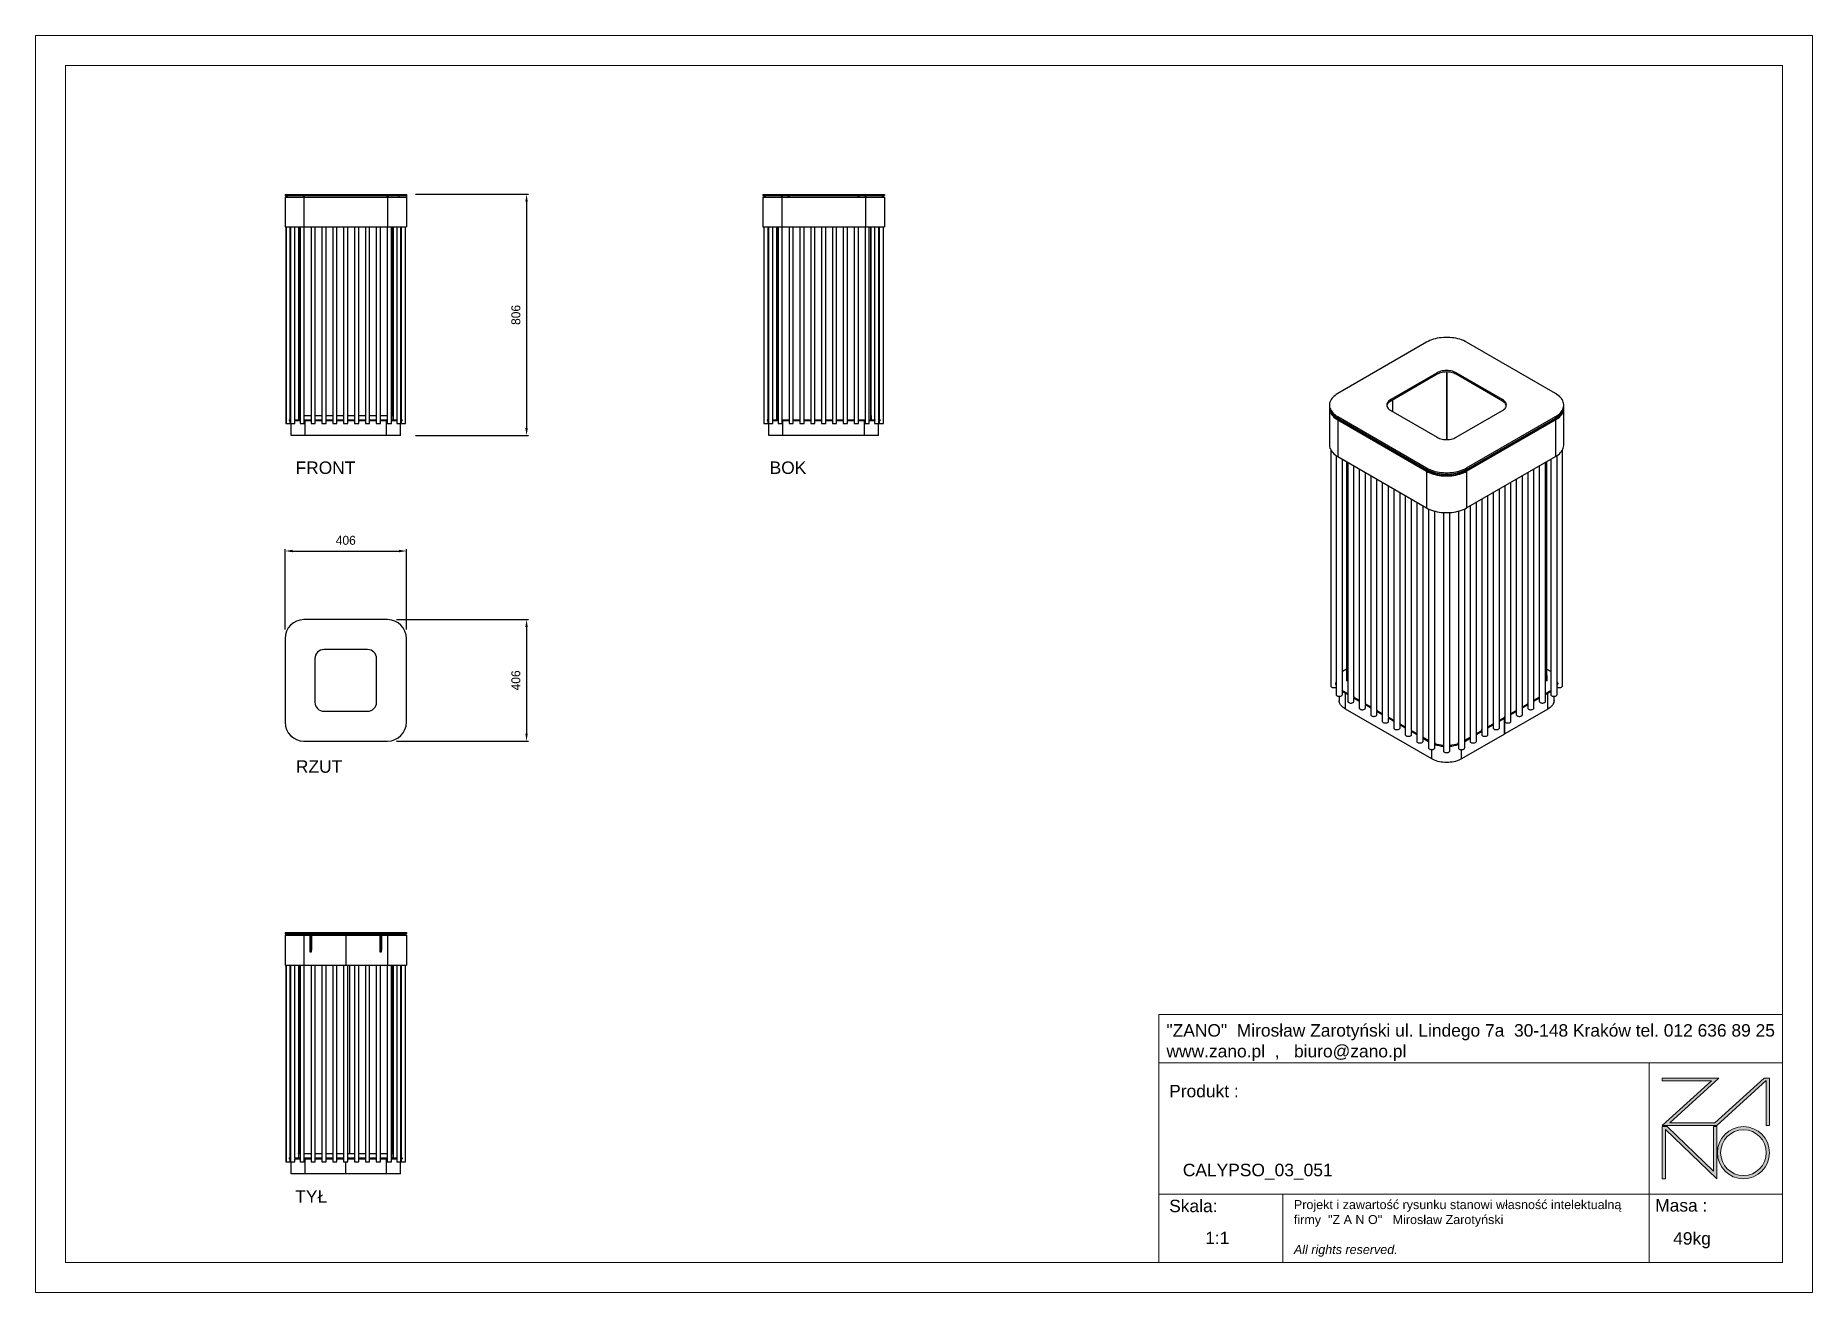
# Model space of a CAD drawing. Header units: millimetres. Extents: x 1848 to 7788, y -1722 to 2478.
import ezdxf

# ---------------------------------------------------------------- set-up
doc = ezdxf.new("R2010")
doc.units = ezdxf.units.MM
doc.header["$PDSIZE"] = -1
doc.layers.add('tabelka', color=155, linetype='Continuous')
doc.layers.add('WYMIAR', color=96, linetype='Continuous')
doc.dimstyles.new('1-1', dxfattribs={"dimtxt": 30, "dimasz": 25, "dimexe": 6.25, "dimexo": 30, "dimgap": 20.625, "dimtad": 1, "dimdec": 1, "dimtxsty": 'Standard', "dimcen": 0, "dimclrd": 2, "dimclre": 2, "dimclrt": 2, "dimadec": 0, "dimazin": 0, "dimtfac": 1, "dimtdec": 1, "dimtmove": 0, "dimatfit": 3, "dimfxl": 0, "dimarcsym": 0})

msp = doc.modelspace()

# ---------------------------------------------------------------- texts
at = {"layer": 'WYMIAR', "char_height": 41.5951, "width": 196.5247, "attachment_point": 1}
for s, insert in [('{\\f@Arial Unicode MS|b0|i0|c238|p34;FRONT}', (2717.34, 1054.84)), ('{\\f@Arial Unicode MS|b0|i0|c238|p34;BOK}', (4302.2, 1054.84)), ('{\\f@Arial Unicode MS|b0|i0|c238|p34;RZUT}', (2718.63, 56.23)), ('{\\f@Arial Unicode MS|b0|i0|c238|p34;TYŁ}', (2716.49, -1380.57))]:
    msp.add_mtext(s, dxfattribs=dict(at, insert=insert))

# ---------------------------------------------------------------- blocks, each defined once
blk = doc.blocks.new('zano')
at = {"layer": 'Defpoints', "lineweight": 5}
for points in [[(6270.2, 3716.2), (6270.2, 3707.4), (6434.8, 3707.4), (6270.2, 3558.4), (6452.4, 3558.4), (6617.9, 3708.2), (6617.9, 3558.4), (6628.6, 3558.4), (6628.6, 3716.2), (6610.7, 3716.2), (6446.1, 3567.2), (6295.4, 3567.2), (6459.9, 3716.2), (6270.2, 3716.2), (6270.2, 3707.4)], [(6270.2, 3554.4), (6286.2, 3554.4), (6441.7, 3405.6), (6441.7, 3554.4), (6452.4, 3554.4), (6452.4, 3380.5), (6281, 3544.6), (6281, 3380.5), (6270.2, 3380.5)]]:
    blk.add_hatch(color=251, dxfattribs=at).paths.add_polyline_path(points)
h = blk.add_hatch(color=251, dxfattribs=at)
h.paths.add_polyline_path([(6454.7, 3467.4, 1), (6628.6, 3467.4, 1)])
h.paths.add_polyline_path([(6617.9, 3467.4, -1), (6465.4, 3467.4, -1)], flags=16)
at = {"layer": 'Defpoints', "color": 251, "lineweight": 5}
blk.add_lwpolyline([(6434.8, 3707.4), (6270.2, 3558.4), (6452.4, 3558.4), (6617.9, 3708.2), (6617.9, 3558.4), (6628.6, 3558.4), (6628.6, 3716.2), (6610.7, 3716.2), (6446.1, 3567.2), (6295.4, 3567.2), (6459.9, 3716.2), (6270.2, 3716.2), (6270.2, 3707.4), (6432.1, 3707.4)], dxfattribs=at)
for points in [[(6270.2, 3716.2), (6270.2, 3707.4), (6434.8, 3707.4), (6270.2, 3558.4), (6452.4, 3558.4), (6617.9, 3708.2), (6617.9, 3558.4), (6628.6, 3558.4), (6628.6, 3716.2), (6610.7, 3716.2), (6446.1, 3567.2), (6295.4, 3567.2), (6459.9, 3716.2), (6270.2, 3716.2), (6270.2, 3707.4)], [(6270.2, 3554.4), (6286.2, 3554.4), (6441.7, 3405.6), (6441.7, 3554.4), (6452.4, 3554.4), (6452.4, 3380.5), (6281, 3544.6), (6281, 3380.5), (6270.2, 3380.5)]]:
    blk.add_lwpolyline(points, close=True, dxfattribs=at)
for radius in [87, 76.3]:
    blk.add_circle((6541.7, 3467.4), radius, dxfattribs=at)
blk = doc.blocks.new('TABELA')
at = {"layer": 'tabelka', "lineweight": 5}
for p, q in [((4587.4, 3929.4), (6672.4, 3929.4)), ((4587.4, 3767.6), (4587.4, 3929.4)), ((4587.4, 3929.4), (6672.4, 3929.4)), ((6226.5, 3767.6), (6226.5, 3329)), ((4587.4, 3329), (6672.4, 3329)), ((5001.6, 3329), (5001.6, 3100.4)), ((6226.5, 3329), (6226.5, 3100.4))]:
    blk.add_line(p, q, dxfattribs=at)
blk.add_lwpolyline([(4587.4, 3767.6), (6672.4, 3767.6), (6672.4, 3100.4), (4587.4, 3100.4)], close=True, dxfattribs=at)
blk.add_blockref('zano', (0, 0))
at = {"layer": 'tabelka', "lineweight": 5, "char_height": 41.595, "attachment_point": 1}
for s, insert, width in [('{\\fArial|b0|i0|c238|p34;"ZANO"  Mirosław Zarotyński ul. Lindego 7a  30-148 Kraków tel. 012 636 89 25\\Pwww.zano.pl  ,   biuro@zano.pl}', (4613, 3896.9), 2040.38), ('{\\fArial|b0|i0|c238|p34;Produkt : }', (4622, 3694.1), 265.273), ('{\\fArial|b0|i0|c238|p34;CALYPSO_03_051}', (4667.6, 3430.4), 42.482), ('{\\fArial|b0|i0|c238|p34;Skala: }', (4622, 3310.3), 191.675), ('{\\fArial|b0|i0|c238|p34;Masa :}', (6246.7, 3312.2), 200.457), ('{\\fArial|b0|i0|c238|p34;1:1}', (4742.5, 3203.5), 42.482), ('{\\fArial|b0|i0|c238|p34;49kg}', (6306.7, 3201.8), 42.482)]:
    blk.add_mtext(s, dxfattribs=dict(at, insert=insert, width=width))
at = {"layer": 'tabelka', "color": 1, "lineweight": 5, "insert": (5038.9, 3308.9), "char_height": 30, "width": 1186.12, "attachment_point": 1}
blk.add_mtext('{\\fArial|b0|i0|c0|p34;Projekt i zawartość rysunku stanowi własność intelektualną firmy \\fArial|b0|i0|c238|p34; "Z A N O"   Mirosław Zarotyński\\fArial|b0|i1|c238|p34;\\P\\PAll rights reserved.}', dxfattribs=at)
blk = doc.blocks.new('izometria')
for p, q in [((6623.3, 550.3), (6425.3, 436)), ((6910.4, 436), (6712.4, 550.3)), ((6646.6, 482.1), (6543.4, 422.5)), ((6646.6, 478.8), (6543.4, 419.2)), ((6646.6, 482.1), (6646.6, 478.8)), ((6667.3, 483.9), (6667.3, 333.3)), ((6668.3, 483.9), (6668.3, 333.3)), ((6792.3, 422.5), (6689, 482.1)), ((6689, 482.1), (6689, 478.8)), ((6792.3, 419.2), (6689, 478.8)), ((6406.8, 410.3), (6406.8, 407)), ((6406.8, 402.9), (6406.8, 321.3)), ((6543.4, 422.5), (6543.4, 419.2)), ((6543.4, 398), (6646.6, 338.4)), ((6547.3, 421.5), (6547.3, 395.8)), ((6547.6, 421.7), (6547.6, 395.6)), ((6689, 338.4), (6792.3, 398)), ((6792.3, 422.5), (6792.3, 419.2)), ((6928.8, 407), (6928.8, 410.3)), ((6928.8, 321.3), (6928.8, 402.9)), ((6425.3, 384.5), (6623.3, 270.2)), ((6425.3, 384.5), (6425.3, 381.3)), ((6425.3, 381.3), (6623.3, 267)), ((6427.4, 378.4), (6425.3, 377.2)), ((6425.3, 377.2), (6623.3, 262.9)), ((6425.3, 377.2), (6425.3, 295.5)), ((6426.7, 380.5), (6426.7, 378.8)), ((6427.4, 378.4), (6625.4, 264.1)), ((6431.7, 376), (6431.7, 377.6)), ((6445.1, 368.2), (6445.1, 369.8)), ((6449.4, 367.4), (6448, 366.6)), ((6449.7, 367.2), (6448.3, 366.4)), ((6710.3, 264.1), (6908.2, 378.4)), ((6712.4, 270.2), (6910.4, 384.5)), ((6712.4, 267), (6910.4, 381.3)), ((6712.4, 262.9), (6910.4, 377.2)), ((6887.3, 366.4), (6885.9, 367.2)), ((6887.7, 366.6), (6886.3, 367.4)), ((6904, 377.6), (6904, 376)), ((6910.4, 377.2), (6908.2, 378.4)), ((6909, 378.8), (6909, 380.5)), ((6910.4, 384.5), (6910.4, 381.3)), ((6910.4, 377.2), (6910.4, 295.5)), ((6409.8, 310.2), (6409.8, -215.2)), ((6421.7, 297.8), (6421.7, -234.5)), ((6425.3, 295.5), (6623.3, 181.2)), ((6435.7, -224.9), (6435.7, 289.6)), ((6444.9, 284.2), (6444.9, -204.6)), ((6445.2, 284), (6445.2, -205.1)), ((6447.4, 282.8), (6447.4, -249.5)), ((6547.3, 310.9), (6547.3, 309.2)), ((6547.6, 310.7), (6547.6, 309)), ((6712.4, 181.2), (6910.4, 295.5)), ((6888.3, -249.5), (6888.3, 282.8)), ((6890.4, 284), (6890.4, -205.1)), ((6890.8, -204.6), (6890.8, 284.2)), ((6900, 289.6), (6900, -224.9)), ((6914, -234.5), (6914, 297.8)), ((6925.8, -215.2), (6925.8, 310.2)), ((6461.4, -240), (6461.4, 274.7)), ((6473, 268), (6473, -264.4)), ((6487, -254.8), (6487, 259.9)), ((6498.7, 253.2), (6498.7, -279.2)), ((6512.7, -269.7), (6512.7, 245.1)), ((6524.4, 238.3), (6524.4, -294)), ((6623.3, 270.2), (6623.3, 267)), ((6623.3, 262.9), (6625.4, 264.1)), ((6623.3, 262.9), (6623.3, 181.2)), ((6624.7, 266.2), (6624.7, 264.5)), ((6629.7, 261.9), (6629.7, 263.8)), ((6667.3, 256.3), (6667.3, 254)), ((6668.3, 256.3), (6668.3, 254)), ((6706, 263.8), (6706, 261.9)), ((6710.3, 264.1), (6712.4, 262.9)), ((6711, 264.5), (6711, 266.2)), ((6712.4, 270.2), (6712.4, 267)), ((6712.4, 262.9), (6712.4, 181.2)), ((6811.3, -294), (6811.3, 238.3)), ((6823, 245.1), (6823, -269.7)), ((6837, -279.2), (6837, 253.2)), ((6848.6, 259.9), (6848.6, -254.8)), ((6862.6, -264.4), (6862.6, 268)), ((6874.3, 274.7), (6874.3, -240)), ((6538.4, -284.5), (6538.4, 230.3)), ((6550, 223.5), (6550, -308.8)), ((6564, -299.3), (6564, 215.4)), ((6575.7, 208.7), (6575.7, -323.6)), ((6589.7, -314.1), (6589.7, 200.6)), ((6746, 200.6), (6746, -314.1)), ((6760, -323.6), (6760, 208.7)), ((6771.6, 215.4), (6771.6, -299.3)), ((6785.6, -308.8), (6785.6, 223.5)), ((6797.3, 230.3), (6797.3, -284.5)), ((6601.4, 193.9), (6601.4, -338.4)), ((6615.4, -328.9), (6615.4, 185.8)), ((6627.5, 179), (6627.5, -353.3)), ((6641.5, -353.3), (6641.5, 173.9)), ((6660.8, 170.8), (6660.8, -360.1)), ((6674.8, -360.1), (6674.8, 170.8)), ((6694.2, 173.9), (6694.2, -353.3)), ((6708.2, -353.3), (6708.2, 179)), ((6720.3, 185.8), (6720.3, -328.9)), ((6734.3, -338.4), (6734.3, 193.9)), ((6444.9, -178.2), (6435.7, -183.5)), ((6444.8, -192.3), (6444.9, -192.4)), ((6444.8, -192.3), (6444.8, -192.8)), ((6444.8, -192.8), (6444.9, -192.6)), ((6444.8, -192.8), (6444.8, -204.4)), ((6444.8, -192.8), (6444.9, -192.8)), ((6900, -183.5), (6890.8, -178.2)), ((6890.9, -192.3), (6890.8, -192.1)), ((6890.9, -192.3), (6890.8, -192.4)), ((6890.8, -192.8), (6890.9, -192.8)), ((6890.9, -192.3), (6890.9, -192.8)), ((6890.9, -192.8), (6890.9, -204.4)), ((6421.7, -207.7), (6420.3, -208.3)), ((6420.3, -208.3), (6420.3, -210.7)), ((6435.3, -225.5), (6447.4, -232.4)), ((6435.3, -225.5), (6435.3, -227.9)), ((6435.3, -227.9), (6447.4, -234.9)), ((6435.7, -234.5), (6435.7, -228.1)), ((6442.3, -267.1), (6442.3, -231.9)), ((6888.3, -232.4), (6900.3, -225.5)), ((6888.3, -234.9), (6900.3, -227.9)), ((6893.4, -267.1), (6893.4, -231.9)), ((6900, -228.1), (6900, -234.5)), ((6900.3, -225.5), (6900.3, -227.9)), ((6915.4, -208.3), (6914, -207.7)), ((6915.4, -208.3), (6915.4, -210.7)), ((6428.5, -238.5), (6428.5, -247.9)), ((6634.6, -378.1), (6442.3, -267.1)), ((6461.1, -240.4), (6473, -247.3)), ((6461.1, -240.4), (6461.1, -242.8)), ((6461.1, -242.8), (6473, -249.7)), ((6461.4, -249.5), (6461.4, -243)), ((6486.8, -255.2), (6498.7, -262.1)), ((6486.8, -255.2), (6486.8, -257.7)), ((6486.8, -257.7), (6498.7, -264.5)), ((6487, -264.4), (6487, -257.8)), ((6512.5, -270), (6524.4, -276.9)), ((6512.5, -270), (6512.5, -272.5)), ((6512.5, -272.5), (6524.4, -279.3)), ((6512.7, -279.2), (6512.7, -272.6)), ((6893.4, -267.1), (6797.4, -322.5)), ((6811.3, -276.9), (6823.2, -270)), ((6811.3, -279.3), (6823.2, -272.5)), ((6823, -272.6), (6823, -279.2)), ((6823.2, -270), (6823.2, -272.5)), ((6837, -262.1), (6848.9, -255.2)), ((6837, -264.5), (6848.9, -257.7)), ((6848.6, -257.8), (6848.6, -264.4)), ((6848.9, -255.2), (6848.9, -257.7)), ((6862.6, -247.3), (6874.5, -240.4)), ((6862.6, -249.7), (6874.5, -242.8)), ((6874.3, -243), (6874.3, -249.5)), ((6874.5, -240.4), (6874.5, -242.8)), ((6907.2, -247.9), (6907.2, -238.5)), ((6538.1, -284.9), (6550, -291.7)), ((6538.1, -284.9), (6538.1, -287.3)), ((6538.1, -287.3), (6550, -294.2)), ((6538.4, -294), (6538.4, -287.4)), ((6563.8, -299.7), (6575.7, -306.5)), ((6563.8, -299.7), (6563.8, -302.1)), ((6563.8, -302.1), (6575.7, -309)), ((6564, -308.8), (6564, -302.2)), ((6589.5, -314.5), (6601.4, -321.3)), ((6589.5, -314.5), (6589.5, -316.9)), ((6734.3, -321.3), (6746.2, -314.5)), ((6746.2, -314.5), (6746.2, -316.9)), ((6760, -306.5), (6771.8, -299.7)), ((6760, -309), (6771.8, -302.1)), ((6771.6, -302.2), (6771.6, -308.8)), ((6771.8, -299.7), (6771.8, -302.1)), ((6785.6, -291.7), (6797.5, -284.9)), ((6785.6, -294.2), (6797.5, -287.3)), ((6797.1, -322.7), (6797.1, -287.6)), ((6797.3, -287.4), (6797.3, -294)), ((6797.4, -322.5), (6797.4, -294.7)), ((6797.5, -284.9), (6797.5, -287.3)), ((6589.5, -316.9), (6601.4, -323.8)), ((6589.7, -323.6), (6589.7, -317.1)), ((6615.2, -329.3), (6627.5, -336.4)), ((6615.2, -329.3), (6615.2, -331.8)), ((6615.2, -331.8), (6627.5, -338.9)), ((6615.4, -338.4), (6615.4, -331.9)), ((6641.5, -344), (6641.6, -344.3)), ((6641.6, -343.5), (6641.6, -345.9)), ((6694.1, -343.5), (6694.1, -345.9)), ((6694.1, -344.3), (6694.2, -344)), ((6797.1, -322.7), (6701.1, -378.1)), ((6708.2, -336.4), (6720.5, -329.3)), ((6708.2, -338.9), (6720.5, -331.8)), ((6720.3, -331.9), (6720.3, -338.4)), ((6720.5, -329.3), (6720.5, -331.8)), ((6734.3, -323.8), (6746.2, -316.9)), ((6746, -317.1), (6746, -323.6)), ((6797.1, -322.3), (6797.4, -322.5)), ((6634.6, -378.1), (6634.6, -357.3)), ((6701.1, -378.1), (6701.1, -357.3))]:
    blk.add_line(p, q)
at = {"flags": 128}
for points in [[(6712.4, 550.3), (6708.9, 552.1), (6705.2, 553.8), (6701.4, 555.3), (6697.3, 556.7), (6693, 557.9), (6688.6, 558.9), (6684.1, 559.7), (6679.5, 560.3), (6674.9, 560.7), (6670.2, 560.9), (6665.5, 560.9), (6660.8, 560.7), (6656.1, 560.3), (6651.5, 559.7), (6647, 558.9), (6642.6, 557.9), (6638.4, 556.7), (6634.3, 555.3), (6630.4, 553.8), (6626.7, 552.1), (6623.3, 550.3)], [(6689, 482.1), (6686.5, 483.4), (6683.8, 484.5), (6680.8, 485.5), (6677.7, 486.2), (6674.5, 486.7), (6671.2, 487.1), (6667.8, 487.2), (6664.5, 487.1), (6661.2, 486.7), (6657.9, 486.2), (6654.8, 485.5), (6651.9, 484.5), (6649.1, 483.4), (6646.6, 482.1)], [(6689, 478.8), (6686.5, 480.1), (6683.8, 481.3), (6680.8, 482.2), (6677.7, 482.9), (6674.5, 483.5), (6671.2, 483.8), (6667.8, 483.9), (6664.5, 483.8), (6661.2, 483.5), (6657.9, 482.9), (6654.8, 482.2), (6651.9, 481.3), (6649.1, 480.1), (6646.6, 478.8)], [(6425.3, 436), (6422.1, 434), (6419.2, 431.9), (6416.5, 429.6), (6414.1, 427.3), (6412.1, 424.8), (6410.4, 422.3), (6409, 419.7), (6407.9, 417), (6407.2, 414.3), (6406.9, 411.6), (6406.9, 408.9), (6407.2, 406.2), (6407.9, 403.5), (6409, 400.8), (6410.4, 398.2), (6412.1, 395.7), (6414.1, 393.3), (6416.5, 390.9), (6419.2, 388.7), (6422.1, 386.5), (6425.3, 384.5)], [(6910.4, 384.5), (6913.6, 386.5), (6916.5, 388.7), (6919.2, 390.9), (6921.5, 393.3), (6923.6, 395.7), (6925.3, 398.2), (6926.7, 400.8), (6927.7, 403.5), (6928.4, 406.2), (6928.8, 408.9), (6928.8, 411.6), (6928.4, 414.3), (6927.7, 417), (6926.7, 419.7), (6925.3, 422.3), (6923.6, 424.8), (6921.5, 427.3), (6919.2, 429.6), (6916.5, 431.9), (6913.6, 434), (6910.4, 436)], [(6406.8, 407), (6406.9, 405.6), (6407.2, 402.9), (6407.9, 400.2), (6409, 397.6), (6410.4, 395), (6412.1, 392.4), (6414.1, 390), (6416.5, 387.6), (6419.2, 385.4), (6422.1, 383.3), (6425.3, 381.3)], [(6406.9, 405), (6406.9, 404.3), (6406.9, 401.5), (6407.2, 398.8), (6407.9, 396.1), (6409, 393.5), (6410.4, 390.9), (6412.1, 388.4), (6414.1, 385.9), (6416.5, 383.6), (6419.2, 381.3), (6422.1, 379.2), (6425.3, 377.2)], [(6543.4, 422.5), (6541.1, 421.1), (6539.2, 419.5), (6537.6, 417.8), (6536.3, 416), (6535.3, 414.1), (6534.8, 412.2), (6534.6, 410.3), (6534.8, 408.3), (6535.3, 406.4), (6536.3, 404.5), (6537.6, 402.7), (6539.2, 401), (6541.1, 399.5), (6543.4, 398)], [(6543.4, 419.2), (6541.1, 417.8), (6539.2, 416.2), (6537.6, 414.5), (6536.3, 412.7), (6535.3, 410.8), (6534.8, 408.9), (6534.7, 408.6)], [(6792.3, 398), (6794.5, 399.5), (6796.5, 401), (6798.1, 402.7), (6799.4, 404.5), (6800.3, 406.4), (6800.9, 408.3), (6801.1, 410.3), (6800.9, 412.2), (6800.3, 414.1), (6799.4, 416), (6798.1, 417.8), (6796.5, 419.5), (6794.5, 421.1), (6792.3, 422.5)], [(6800.9, 408.6), (6800.9, 408.9), (6800.3, 410.8), (6799.4, 412.7), (6798.1, 414.5), (6796.5, 416.2), (6794.5, 417.8), (6792.3, 419.2)], [(6910.4, 381.3), (6913.6, 383.3), (6916.5, 385.4), (6919.2, 387.6), (6921.5, 390), (6923.6, 392.4), (6925.3, 395), (6926.7, 397.6), (6927.7, 400.2), (6928.4, 402.9), (6928.8, 405.6), (6928.8, 407)], [(6910.4, 377.2), (6913.6, 379.2), (6916.5, 381.3), (6919.2, 383.6), (6921.5, 385.9), (6923.6, 388.4), (6925.3, 390.9), (6926.7, 393.5), (6927.7, 396.1), (6928.4, 398.8), (6928.8, 401.5), (6928.8, 404.3), (6928.7, 405)], [(6406.8, 321.3), (6406.9, 319.9), (6407.2, 317.2), (6407.9, 314.5), (6409, 311.8), (6410.4, 309.2), (6412.1, 306.7), (6414.1, 304.3), (6416.5, 301.9), (6419.2, 299.7), (6422.1, 297.5), (6425.3, 295.5)], [(6646.6, 338.4), (6649.1, 337.1), (6651.9, 336), (6654.8, 335.1), (6657.9, 334.3), (6661.2, 333.8), (6664.5, 333.5), (6667.8, 333.3), (6671.2, 333.5), (6674.5, 333.8), (6677.7, 334.3), (6680.8, 335.1), (6683.8, 336), (6686.5, 337.1), (6689, 338.4)], [(6910.4, 295.5), (6913.6, 297.5), (6916.5, 299.7), (6919.2, 301.9), (6921.5, 304.3), (6923.6, 306.7), (6925.3, 309.2), (6926.7, 311.8), (6927.7, 314.5), (6928.4, 317.2), (6928.8, 319.9), (6928.8, 321.3)], [(6623.3, 270.2), (6626.7, 268.4), (6630.4, 266.7), (6634.3, 265.2), (6638.4, 263.8), (6642.6, 262.6), (6647, 261.6), (6651.5, 260.8), (6656.1, 260.2), (6660.8, 259.8), (6665.5, 259.6), (6670.2, 259.6), (6674.9, 259.8), (6679.5, 260.2), (6684.1, 260.8), (6688.6, 261.6), (6693, 262.6), (6697.3, 263.8), (6701.4, 265.2), (6705.2, 266.7), (6708.9, 268.4), (6712.4, 270.2)], [(6623.3, 267), (6626.7, 265.1), (6630.4, 263.4), (6634.3, 261.9), (6638.4, 260.5), (6642.6, 259.4), (6647, 258.4), (6651.5, 257.6), (6656.1, 257), (6660.8, 256.6), (6665.5, 256.4), (6670.2, 256.4), (6674.9, 256.6), (6679.5, 257), (6684.1, 257.6), (6688.6, 258.4), (6693, 259.4), (6697.3, 260.5), (6701.4, 261.9), (6705.2, 263.4), (6708.9, 265.1), (6712.4, 267)], [(6623.3, 262.9), (6626.7, 261), (6630.4, 259.3), (6634.3, 257.8), (6638.4, 256.5), (6642.6, 255.3), (6647, 254.3), (6651.5, 253.5), (6656.1, 252.9), (6660.8, 252.5), (6665.5, 252.3), (6670.2, 252.3), (6674.9, 252.5), (6679.5, 252.9), (6684.1, 253.5), (6688.6, 254.3), (6693, 255.3), (6697.3, 256.5), (6701.4, 257.8), (6705.2, 259.3), (6708.9, 261), (6712.4, 262.9)], [(6625.4, 264.1), (6628.9, 262.3), (6632.6, 260.6), (6636.5, 259.1), (6640.6, 257.7), (6644.9, 256.6), (6649.3, 255.7), (6653.8, 254.9), (6658.4, 254.4), (6663.1, 254.1), (6667.8, 254), (6672.5, 254.1), (6677.2, 254.4), (6681.8, 254.9), (6686.4, 255.7), (6690.8, 256.6), (6695.1, 257.7), (6699.2, 259.1), (6703.1, 260.6), (6706.8, 262.3), (6710.3, 264.1)], [(6623.3, 181.2), (6626.7, 179.4), (6630.4, 177.7), (6634.3, 176.2), (6638.4, 174.8), (6642.6, 173.6), (6647, 172.6), (6651.5, 171.8), (6656.1, 171.2), (6660.8, 170.8), (6665.5, 170.6), (6670.2, 170.6), (6674.9, 170.8), (6679.5, 171.2), (6684.1, 171.8), (6688.6, 172.6), (6693, 173.6), (6697.3, 174.8), (6701.4, 176.2), (6705.2, 177.7), (6708.9, 179.4), (6712.4, 181.2)], [(6409.8, -215.2), (6409.9, -215.7), (6410.2, -216.5), (6410.9, -217.4), (6411.9, -218.1), (6413.1, -218.6), (6414.5, -219), (6416.1, -219.2), (6417.6, -219.2), (6419.2, -219), (6420.6, -218.6), (6421.7, -218.1)], [(6421.7, -234.5), (6421.7, -234.9), (6422, -235.8), (6422.7, -236.6), (6423.7, -237.3), (6424.9, -237.9), (6426.3, -238.3), (6427.9, -238.5), (6429.4, -238.5), (6431, -238.3), (6432.4, -237.9), (6433.6, -237.3), (6434.6, -236.6), (6435.3, -235.8), (6435.6, -234.9), (6435.7, -234.5)], [(6900, -234.5), (6900.1, -234.9), (6900.4, -235.8), (6901.1, -236.6), (6902.1, -237.3), (6903.3, -237.9), (6904.7, -238.3), (6906.2, -238.5), (6907.8, -238.5), (6909.3, -238.3), (6910.7, -237.9), (6912, -237.3), (6912.9, -236.6), (6913.6, -235.8), (6914, -234.9), (6914, -234.5)], [(6914, -218.1), (6915.1, -218.6), (6916.5, -219), (6918, -219.2), (6919.6, -219.2), (6921.1, -219), (6922.5, -218.6), (6923.8, -218.1), (6924.7, -217.4), (6925.4, -216.5), (6925.8, -215.7), (6925.8, -215.2)], [(6442.3, -267.1), (6439.5, -265.3), (6437, -263.4), (6434.8, -261.4), (6432.9, -259.3), (6431.3, -257.2), (6430.1, -254.9), (6429.2, -252.6), (6428.7, -250.2), (6428.5, -247.9)], [(6449.9, -252.7), (6451.2, -253.2), (6452.7, -253.5), (6454.2, -253.6), (6455.8, -253.5), (6457.3, -253.2), (6458.6, -252.7), (6459.8, -252.1), (6460.6, -251.4), (6461.2, -250.5), (6461.4, -249.6), (6461.4, -249.5)], [(6473, -264.4), (6473.1, -264.8), (6473.4, -265.7), (6474.1, -266.5), (6475.1, -267.2), (6476.3, -267.8), (6477.7, -268.2), (6479.2, -268.4), (6480.8, -268.4), (6482.3, -268.2), (6483.7, -267.8), (6485, -267.2), (6486, -266.5), (6486.6, -265.7), (6487, -264.8), (6487, -264.4)], [(6848.6, -264.4), (6848.7, -264.8), (6849, -265.7), (6849.7, -266.5), (6850.7, -267.2), (6851.9, -267.8), (6853.3, -268.2), (6854.9, -268.4), (6856.4, -268.4), (6858, -268.2), (6859.4, -267.8), (6860.6, -267.2), (6861.6, -266.5), (6862.2, -265.7), (6862.6, -264.8), (6862.6, -264.4)], [(6874.3, -249.5), (6874.4, -250), (6874.7, -250.9), (6875.4, -251.7), (6876.4, -252.4), (6877.6, -253), (6879, -253.4), (6880.5, -253.6), (6882.1, -253.6), (6883.6, -253.4), (6885, -253), (6886.3, -252.4), (6887.2, -251.7), (6887.9, -250.9), (6888.3, -250), (6888.3, -249.5)], [(6907.2, -247.9), (6907, -250.2), (6906.5, -252.6), (6905.6, -254.9), (6904.3, -257.2), (6902.8, -259.3), (6900.9, -261.4), (6898.7, -263.4), (6896.2, -265.3), (6893.4, -267.1)], [(6498.7, -279.2), (6498.7, -279.6), (6499.1, -280.5), (6499.8, -281.3), (6500.7, -282), (6502, -282.6), (6503.4, -283), (6504.9, -283.2), (6506.5, -283.2), (6508, -283), (6509.4, -282.6), (6510.6, -282), (6511.6, -281.3), (6512.3, -280.5), (6512.6, -279.6), (6512.7, -279.2)], [(6524.4, -294), (6524.4, -294.4), (6524.8, -295.3), (6525.4, -296.1), (6526.4, -296.9), (6527.6, -297.4), (6529, -297.8), (6530.6, -298), (6532.1, -298), (6533.7, -297.8), (6535.1, -297.4), (6536.3, -296.9), (6537.3, -296.1), (6538, -295.3), (6538.3, -294.4), (6538.4, -294)], [(6550, -308.8), (6550.1, -309.3), (6550.4, -310.1), (6551.1, -311), (6552.1, -311.7), (6553.3, -312.2), (6554.7, -312.6), (6556.2, -312.8), (6557.8, -312.8), (6559.3, -312.6), (6560.8, -312.2), (6562, -311.7), (6563, -311), (6563.6, -310.1), (6564, -309.3), (6564, -308.8)], [(6771.6, -308.8), (6771.7, -309.3), (6772, -310.1), (6772.7, -311), (6773.7, -311.7), (6774.9, -312.2), (6776.3, -312.6), (6777.9, -312.8), (6779.4, -312.8), (6780.9, -312.6), (6782.4, -312.2), (6783.6, -311.7), (6784.6, -311), (6785.2, -310.1), (6785.6, -309.3), (6785.6, -308.8)], [(6797.3, -294), (6797.3, -294.4), (6797.7, -295.3), (6798.4, -296.1), (6799.4, -296.9), (6800.6, -297.4), (6802, -297.8), (6803.5, -298), (6805.1, -298), (6806.6, -297.8), (6808, -297.4), (6809.3, -296.9), (6810.2, -296.1), (6810.9, -295.3), (6811.3, -294.4), (6811.3, -294)], [(6823, -279.2), (6823, -279.6), (6823.4, -280.5), (6824, -281.3), (6825, -282), (6826.2, -282.6), (6827.7, -283), (6829.2, -283.2), (6830.8, -283.2), (6832.3, -283), (6833.7, -282.6), (6834.9, -282), (6835.9, -281.3), (6836.6, -280.5), (6836.9, -279.6), (6837, -279.2)], [(6575.7, -323.6), (6575.7, -324.1), (6576.1, -325), (6576.8, -325.8), (6577.7, -326.5), (6579, -327.1), (6580.4, -327.4), (6581.9, -327.6), (6583.5, -327.6), (6585, -327.4), (6586.4, -327.1), (6587.6, -326.5), (6588.6, -325.8), (6589.3, -325), (6589.7, -324.1), (6589.7, -323.6)], [(6601.4, -338.4), (6601.4, -338.9), (6601.8, -339.8), (6602.4, -340.6), (6603.4, -341.3), (6604.6, -341.9), (6606.1, -342.3), (6607.6, -342.5), (6609.1, -342.5), (6610.7, -342.3), (6612.1, -341.9), (6613.3, -341.3), (6614.3, -340.6), (6615, -339.8), (6615.3, -338.9), (6615.4, -338.4)], [(6627.5, -353.3), (6627.5, -353.4), (6627.7, -354.3), (6628.3, -355.1), (6629.1, -355.9), (6630.3, -356.5), (6631.6, -357)], [(6631.6, -357), (6633.1, -357.2), (6634.7, -357.3), (6636.2, -357.2), (6637.7, -356.9), (6639, -356.4), (6640.1, -355.7), (6640.9, -354.9), (6641.3, -354.1), (6641.5, -353.3)], [(6641.5, -341.6), (6641.7, -342.5), (6641.6, -343.5)], [(6694.1, -343.5), (6693.9, -342.5), (6694.2, -341.6)], [(6694.2, -353.3), (6694.2, -353.7), (6694.6, -354.6), (6695.3, -355.4), (6696.2, -356.1), (6697.5, -356.7), (6698.9, -357.1), (6700.4, -357.3), (6702, -357.3), (6703.5, -357.1), (6704.9, -356.7), (6706.1, -356.1), (6707.1, -355.4), (6707.8, -354.6), (6708.1, -353.7), (6708.2, -353.3)], [(6720.3, -338.4), (6720.3, -338.9), (6720.7, -339.8), (6721.4, -340.6), (6722.4, -341.3), (6723.6, -341.9), (6725, -342.3), (6726.5, -342.5), (6728.1, -342.5), (6729.6, -342.3), (6731, -341.9), (6732.2, -341.3), (6733.2, -340.6), (6733.9, -339.8), (6734.3, -338.9), (6734.3, -338.4)], [(6746, -323.6), (6746, -324.1), (6746.4, -325), (6747, -325.8), (6748, -326.5), (6749.2, -327.1), (6750.7, -327.4), (6752.2, -327.6), (6753.8, -327.6), (6755.3, -327.4), (6756.7, -327.1), (6757.9, -326.5), (6758.9, -325.8), (6759.6, -325), (6759.9, -324.1), (6760, -323.6)], [(6701.1, -378.1), (6698, -379.7), (6694.8, -381.1), (6691.3, -382.4), (6687.7, -383.5), (6683.9, -384.4), (6680, -385.1), (6676, -385.6), (6671.9, -385.9), (6667.8, -386), (6663.7, -385.9), (6659.7, -385.6), (6655.7, -385.1), (6651.8, -384.4), (6648, -383.5), (6644.3, -382.4), (6640.9, -381.1), (6637.6, -379.7), (6634.6, -378.1)], [(6660.8, -360.1), (6660.9, -360.6), (6661.2, -361.4), (6661.9, -362.3), (6662.9, -363), (6664.1, -363.5), (6665.5, -363.9), (6667, -364.1), (6668.6, -364.1), (6670.1, -363.9), (6671.6, -363.5), (6672.8, -363), (6673.8, -362.3), (6674.4, -361.4), (6674.8, -360.6), (6674.8, -360.1)]]:
    blk.add_lwpolyline(points, dxfattribs=at)
for centre, radius, start, end in [((6446.5, 413.7), 40.1, 216.3624, 241.5323), ((6889.1, 413.7), 40.1, 298.4677, 323.6376), ((6433.4, -185.3), 2.52, 334.3492, 25.6508), ((6902.3, -185.3), 2.52, 154.3492, 205.6508), ((6438.5, -204.1), 18.8, 192.7746, 205.7645), ((6438.5, -206.6), 18.8, 192.7746, 205.7645), ((6433.3, -223.9), 2.59, 321.0611, 25.1893), ((6902.4, -223.9), 2.59, 154.8107, 218.9389), ((6897.1, -204.1), 18.8, 334.2355, 347.2254), ((6897.1, -206.6), 18.8, 334.2355, 347.2254), ((6451.1, -249.1), 3.78, 187.1096, 251.3055), ((6459, -238.9), 2.56, 325.1142, 25.4309), ((6484.7, -253.8), 2.56, 325.1142, 25.4309), ((6510.4, -268.6), 2.56, 325.1142, 25.4309), ((6825.3, -268.6), 2.56, 154.5691, 214.8858), ((6850.9, -253.8), 2.56, 154.5691, 214.8858), ((6876.6, -238.9), 2.56, 154.5691, 214.8858), ((6536.1, -283.4), 2.56, 325.1142, 25.4309), ((6561.7, -298.2), 2.56, 325.1142, 25.4309), ((6587.4, -313), 2.56, 325.1142, 25.4309), ((6748.3, -313), 2.56, 154.5691, 214.8858), ((6773.9, -298.2), 2.56, 154.5691, 214.8858), ((6799.6, -283.4), 2.56, 154.5691, 214.8858), ((6613.1, -327.8), 2.56, 325.1142, 25.4309), ((6666.7, -271.4), 76.3, 250.8318, 265.6257), ((6666.7, -273.8), 76.3, 250.8318, 265.6257), ((6669, -271.4), 76.3, 274.3743, 289.1682), ((6669, -273.8), 76.3, 274.3743, 289.1682), ((6722.6, -327.8), 2.56, 154.5691, 214.8858)]:
    blk.add_arc(centre, radius, start, end)
for points in [[(6444.9, -192.1), (6444.9, -192.1), (6444.8, -192.2), (6444.8, -192.3), (6444.8, -192.3)], [(6890.8, -192.6), (6890.8, -192.6), (6890.8, -192.7), (6890.9, -192.7), (6890.9, -192.8)]]:
    blk.add_open_spline(points, degree=3, knots=[0, 0, 0, 0, 0.3408976, 1, 1, 1, 1])
blk = doc.blocks.new('tyl')
for p, q in [((-1827.9, 1527.6), (-1827.9, 1523.6)), ((-1827.9, 1527.6), (-1764.9, 1527.6)), ((-1827.9, 1523.6), (-1764.9, 1523.6)), ((-1827.9, 1518.6), (-1827.9, 1418.6)), ((-1827.9, 1518.6), (-1764.9, 1518.6)), ((-1824.9, 1521.3), (-1824.9, 1518.6)), ((-1822.4, 1521.3), (-1824.9, 1521.3)), ((-1819.9, 1521.3), (-1822.4, 1521.3)), ((-1819.9, 1518.6), (-1819.9, 1521.3)), ((-1767.4, 1521.3), (-1767.4, 1518.6)), ((-1764.9, 1521.3), (-1767.4, 1521.3)), ((-1764.9, 1527.6), (-1764.9, 1523.6)), ((-1764.9, 1527.6), (-1484.9, 1527.6)), ((-1764.9, 1523.6), (-1484.9, 1523.6)), ((-1762.4, 1521.3), (-1764.9, 1521.3)), ((-1764.9, 1518.6), (-1764.9, 1418.6)), ((-1764.9, 1518.6), (-1744.9, 1518.6)), ((-1762.4, 1518.6), (-1762.4, 1521.3)), ((-1744.9, 1518.6), (-1744.9, 1463.6)), ((-1743.9, 1518.6), (-1744.9, 1518.6)), ((-1743.9, 1490.6), (-1744.9, 1490.6)), ((-1739.9, 1523.6), (-1743.9, 1523.6)), ((-1743.9, 1523.6), (-1743.9, 1468.6)), ((-1739.9, 1523.6), (-1739.9, 1468.6)), ((-1738.9, 1518.6), (-1739.9, 1518.6)), ((-1739.9, 1500.6), (-1738.9, 1500.6)), ((-1738.9, 1518.6), (-1624.9, 1518.6)), ((-1738.9, 1463.6), (-1738.9, 1518.6)), ((-1624.9, 1518.6), (-1624.9, 1418.6)), ((-1624.4, 1518.6), (-1624.9, 1518.6)), ((-1624.4, 1518.6), (-1624.4, 1418.6)), ((-1624.4, 1518.6), (-1510.9, 1518.6)), ((-1510.9, 1518.6), (-1510.9, 1463.6)), ((-1509.9, 1518.6), (-1510.9, 1518.6)), ((-1510.9, 1500.6), (-1509.9, 1500.6)), ((-1505.9, 1523.6), (-1509.9, 1523.6)), ((-1509.9, 1523.6), (-1509.9, 1468.6)), ((-1505.9, 1523.6), (-1505.9, 1468.6)), ((-1504.9, 1518.6), (-1505.9, 1518.6)), ((-1504.9, 1490.6), (-1505.9, 1490.6)), ((-1504.9, 1463.6), (-1504.9, 1518.6)), ((-1504.9, 1518.6), (-1484.9, 1518.6)), ((-1487.4, 1521.3), (-1487.4, 1518.6)), ((-1484.9, 1521.3), (-1487.4, 1521.3)), ((-1484.9, 1527.6), (-1484.9, 1523.6)), ((-1484.9, 1527.6), (-1421.9, 1527.6)), ((-1484.9, 1523.6), (-1484.7, 1523.6)), ((-1484.9, 1523.6), (-1421.9, 1523.6)), ((-1482.4, 1521.3), (-1484.9, 1521.3)), ((-1484.9, 1518.6), (-1484.9, 1418.6)), ((-1484.9, 1518.6), (-1421.9, 1518.6)), ((-1482.4, 1518.6), (-1482.4, 1521.3)), ((-1429.9, 1521.3), (-1429.9, 1518.6)), ((-1429.9, 1521.3), (-1427.4, 1521.3)), ((-1427.4, 1521.3), (-1424.9, 1521.3)), ((-1424.9, 1518.6), (-1424.9, 1521.3)), ((-1421.9, 1527.6), (-1421.9, 1523.6)), ((-1421.9, 1518.6), (-1421.9, 1418.6)), ((-1744.9, 1478.6), (-1743.9, 1478.6)), ((-1744.9, 1471.6), (-1743.9, 1471.6)), ((-1744.9, 1463.6), (-1738.9, 1463.6)), ((-1739.9, 1468.6), (-1743.9, 1468.6)), ((-1739.9, 1463.6), (-1739.9, 1468.6)), ((-1624.9, 1471.6), (-1624.4, 1471.6)), ((-1510.9, 1463.6), (-1504.9, 1463.6)), ((-1509.9, 1463.6), (-1509.9, 1468.6)), ((-1505.9, 1468.6), (-1509.9, 1468.6)), ((-1505.9, 1478.6), (-1504.9, 1478.6)), ((-1505.9, 1471.6), (-1504.9, 1471.6)), ((-1827.9, 1418.6), (-1764.9, 1418.6)), ((-1824.9, 1418.6), (-1824.9, 761.6)), ((-1824.6, 1418.6), (-1824.6, 761.6)), ((-1810.6, 774.6), (-1810.6, 1418.6)), ((-1809.4, 1418.6), (-1809.4, 761.6)), ((-1795.4, 774.6), (-1795.4, 1418.6)), ((-1782.9, 1418.6), (-1782.9, 789.8)), ((-1781.7, 1418.6), (-1781.7, 789.8)), ((-1777.5, 1418.6), (-1777.5, 761.6)), ((-1764.9, 1418.6), (-1624.9, 1418.6)), ((-1763.5, 761.6), (-1763.5, 1418.6)), ((-1740.8, 1418.6), (-1740.8, 761.6)), ((-1726.8, 761.6), (-1726.8, 1418.6)), ((-1704.5, 1418.6), (-1704.5, 761.6)), ((-1690.5, 761.6), (-1690.5, 1418.6)), ((-1668.2, 1418.6), (-1668.2, 761.6)), ((-1654.2, 761.6), (-1654.2, 1418.6)), ((-1631.9, 1418.6), (-1631.9, 761.6)), ((-1624.9, 1421.6), (-1624.4, 1421.6)), ((-1624.4, 1418.6), (-1484.9, 1418.6)), ((-1617.9, 761.6), (-1617.9, 1418.6)), ((-1612.4, 1418.6), (-1612.4, 789.8)), ((-1611.9, 1418.6), (-1611.9, 789.8)), ((-1595.6, 1418.6), (-1595.6, 761.6)), ((-1581.6, 761.6), (-1581.6, 1418.6)), ((-1559.3, 1418.6), (-1559.3, 761.6)), ((-1545.3, 761.6), (-1545.3, 1418.6)), ((-1523, 1418.6), (-1523, 761.6)), ((-1509, 761.6), (-1509, 1418.6)), ((-1486.4, 1418.6), (-1486.4, 761.6)), ((-1484.9, 1418.6), (-1421.9, 1418.6)), ((-1472.4, 761.6), (-1472.4, 1418.6)), ((-1468.1, 1418.6), (-1468.1, 789.2)), ((-1466.9, 1418.6), (-1466.9, 774.6)), ((-1454.4, 1418.6), (-1454.4, 774.6)), ((-1440.4, 761.6), (-1440.4, 1418.6)), ((-1439.2, 1418.6), (-1439.2, 774.6)), ((-1425.2, 761.6), (-1425.2, 1418.6)), ((-1424.9, 761.6), (-1424.9, 1418.6)), ((-1813.6, 774.6), (-1813.6, 771.6)), ((-1813.6, 774.6), (-1809.4, 774.6)), ((-1795.5, 774.6), (-1795.5, 771.6)), ((-1795.5, 774.6), (-1777.5, 774.6)), ((-1783.4, 788.9), (-1782.9, 788.9)), ((-1783.4, 788.9), (-1783.4, 774.6)), ((-1782.9, 788.9), (-1782.9, 774.6)), ((-1782.8, 788.9), (-1782.8, 774.6)), ((-1782.8, 788.9), (-1777.5, 788.9)), ((-1763.5, 788.9), (-1740.8, 788.9)), ((-1763.5, 774.6), (-1740.8, 774.6)), ((-1726.8, 788.9), (-1704.5, 788.9)), ((-1726.8, 774.6), (-1704.5, 774.6)), ((-1690.5, 788.9), (-1668.2, 788.9)), ((-1690.5, 774.6), (-1668.2, 774.6)), ((-1654.2, 788.9), (-1631.9, 788.9)), ((-1654.2, 774.6), (-1631.9, 774.6)), ((-1617.9, 788.9), (-1595.6, 788.9)), ((-1617.9, 774.6), (-1595.6, 774.6)), ((-1612.4, 790.1), (-1611.9, 790.1)), ((-1581.6, 788.9), (-1559.3, 788.9)), ((-1581.6, 774.6), (-1559.3, 774.6)), ((-1545.3, 788.9), (-1523, 788.9)), ((-1545.3, 774.6), (-1523, 774.6)), ((-1509, 788.9), (-1486.4, 788.9)), ((-1509, 774.6), (-1486.4, 774.6)), ((-1472.4, 788.9), (-1468, 788.9)), ((-1472.4, 774.6), (-1454.4, 774.6)), ((-1468, 788.9), (-1468, 774.6)), ((-1467.4, 788.9), (-1467.7, 788.9)), ((-1467.4, 788.9), (-1467.5, 789.2)), ((-1467.4, 788.9), (-1467.4, 774.6)), ((-1454.4, 774.6), (-1454.4, 771.6)), ((-1440.4, 774.6), (-1436.3, 774.6)), ((-1436.3, 774.6), (-1436.3, 771.6)), ((-1824.9, 761.6), (-1824.6, 761.6)), ((-1824.6, 761.6), (-1817.6, 761.6)), ((-1817.6, 761.6), (-1810.6, 761.6)), ((-1813.6, 771.6), (-1809.4, 771.6)), ((-1810.6, 761.6), (-1810.6, 771.6)), ((-1809.4, 761.6), (-1802.4, 761.6)), ((-1807.9, 721.6), (-1807.9, 761.6)), ((-1760.9, 721.6), (-1807.9, 721.6)), ((-1802.4, 761.6), (-1795.4, 761.6)), ((-1795.5, 771.6), (-1777.5, 771.6)), ((-1795.4, 761.6), (-1795.4, 771.6)), ((-1777.5, 761.6), (-1770.5, 761.6)), ((-1770.5, 761.6), (-1763.5, 761.6)), ((-1763.5, 771.6), (-1740.8, 771.6)), ((-1760.9, 721.6), (-1760.9, 771.6)), ((-1488.9, 721.6), (-1760.9, 721.6)), ((-1740.8, 761.6), (-1733.8, 761.6)), ((-1733.8, 761.6), (-1726.8, 761.6)), ((-1726.8, 771.6), (-1704.5, 771.6)), ((-1704.5, 761.6), (-1697.5, 761.6)), ((-1697.5, 761.6), (-1690.5, 761.6)), ((-1690.5, 771.6), (-1668.2, 771.6)), ((-1668.2, 761.6), (-1661.2, 761.6)), ((-1661.2, 761.6), (-1654.2, 761.6)), ((-1654.2, 771.6), (-1631.9, 771.6)), ((-1631.9, 761.6), (-1624.9, 761.6)), ((-1625.2, 721.6), (-1625.2, 761.6)), ((-1624.9, 761.6), (-1617.9, 761.6)), ((-1624.7, 721.6), (-1624.7, 761.6)), ((-1617.9, 771.6), (-1595.6, 771.6)), ((-1595.6, 761.6), (-1588.6, 761.6)), ((-1588.6, 761.6), (-1581.6, 761.6)), ((-1581.6, 771.6), (-1559.3, 771.6)), ((-1559.3, 761.6), (-1552.3, 761.6)), ((-1552.3, 761.6), (-1545.3, 761.6)), ((-1545.3, 771.6), (-1523, 771.6)), ((-1523, 761.6), (-1516, 761.6)), ((-1516, 761.6), (-1509, 761.6)), ((-1509, 771.6), (-1486.4, 771.6)), ((-1488.9, 721.6), (-1488.9, 771.6)), ((-1441.9, 721.6), (-1488.9, 721.6)), ((-1486.4, 761.6), (-1479.4, 761.6)), ((-1479.4, 761.6), (-1472.4, 761.6)), ((-1472.4, 771.6), (-1454.4, 771.6)), ((-1454.4, 771.6), (-1454.4, 761.6)), ((-1454.4, 761.6), (-1447.4, 761.6)), ((-1447.4, 761.6), (-1440.4, 761.6)), ((-1441.9, 721.6), (-1441.9, 761.6)), ((-1440.4, 771.6), (-1436.3, 771.6)), ((-1439.2, 771.6), (-1439.2, 761.6)), ((-1439.2, 761.6), (-1432.2, 761.6)), ((-1432.2, 761.6), (-1425.2, 761.6)), ((-1425.2, 761.6), (-1424.9, 761.6))]:
    blk.add_line(p, q)
for centre, start, end in [((-1822.6, 1521.3), 90, 180), ((-1822.2, 1521.3), 0, 90), ((-1765.1, 1521.3), 90, 180), ((-1764.7, 1521.3), 0, 90), ((-1485.1, 1521.3), 90, 180), ((-1484.7, 1521.3), 0, 90), ((-1427.6, 1521.3), 90, 180), ((-1427.2, 1521.3), 0, 90)]:
    blk.add_arc(centre, 2.3, start, end)
for points, knots in [([(-1782.7, 789.9), (-1782.8, 789.9), (-1783, 789.8), (-1783.3, 789.5), (-1783.4, 789.1), (-1783.4, 788.9), (-1783.4, 788.9)], [0, 0, 0, 0, 0.24986, 0.560256, 0.870651, 1, 1, 1, 1]), ([(-1782.7, 789.4), (-1782.7, 789.4), (-1782.8, 789.3), (-1782.9, 789.1), (-1782.9, 789), (-1782.9, 788.9)], [0, 0, 0, 0, 0.102186, 0.551093, 1, 1, 1, 1]), ([(-1782.8, 788.9), (-1782.8, 789), (-1782.7, 789.3), (-1782.6, 789.7), (-1782.5, 789.9), (-1782.4, 789.9), (-1782.4, 789.9)], [0, 0, 0, 0, 0.310651, 0.62138, 0.93211, 1, 1, 1, 1]), ([(-1468.4, 789.8), (-1468.4, 789.8), (-1468.3, 789.7), (-1468.2, 789.4), (-1468.1, 789.1), (-1468, 788.9), (-1468, 788.9)], [0, 0, 0, 0, 0.093189, 0.468413, 0.843636, 1, 1, 1, 1])]:
    blk.add_open_spline(points, degree=3, knots=knots)
blk = doc.blocks.new('bok')
for p, q in [((478.4, 1527.6), (478.4, 1523.6)), ((478.4, 1527.6), (541.4, 1527.6)), ((478.4, 1523.6), (541.4, 1523.6)), ((478.4, 1518.6), (478.4, 1418.6)), ((478.4, 1518.6), (541.4, 1518.6)), ((481.4, 1521.3), (481.4, 1518.6)), ((481.4, 1521.3), (486.4, 1521.3)), ((486.4, 1518.6), (486.4, 1521.3)), ((538.9, 1521.3), (538.9, 1518.6)), ((543.9, 1521.3), (538.9, 1521.3)), ((541.4, 1527.6), (541.4, 1523.6)), ((541.4, 1527.6), (821.4, 1527.6)), ((541.4, 1523.6), (821.4, 1523.6)), ((541.4, 1518.6), (541.4, 1418.6)), ((541.4, 1518.6), (821.4, 1518.6)), ((543.9, 1518.6), (543.9, 1521.3)), ((562.4, 1518.6), (562.4, 1523.6)), ((566.4, 1518.6), (566.4, 1523.6)), ((796.4, 1518.6), (796.4, 1523.6)), ((800.4, 1518.6), (800.4, 1523.6)), ((818.9, 1521.3), (818.9, 1518.6)), ((823.9, 1521.3), (818.9, 1521.3)), ((821.4, 1527.6), (821.4, 1523.6)), ((821.4, 1527.6), (884.4, 1527.6)), ((821.4, 1523.6), (884.4, 1523.6)), ((821.4, 1518.6), (821.4, 1418.6)), ((821.4, 1518.6), (884.4, 1518.6)), ((823.9, 1518.6), (823.9, 1521.3)), ((876.4, 1521.3), (876.4, 1518.6)), ((881.4, 1521.3), (876.4, 1521.3)), ((881.4, 1518.6), (881.4, 1521.3)), ((884.4, 1527.6), (884.4, 1523.6)), ((884.4, 1518.6), (884.4, 1418.6)), ((478.4, 1418.6), (541.4, 1418.6)), ((481.4, 1418.6), (481.4, 761.6)), ((481.7, 1418.6), (481.7, 761.6)), ((495.7, 774.6), (495.7, 1418.6)), ((496.9, 1418.6), (496.9, 761.6)), ((510.9, 774.6), (510.9, 1418.6)), ((523.4, 1418.6), (523.4, 774.6)), ((524.6, 1418.6), (524.6, 774.6)), ((528.8, 1418.6), (528.8, 761.6)), ((541.4, 1418.6), (821.4, 1418.6)), ((542.8, 761.6), (542.8, 1418.6)), ((565.5, 1418.6), (565.5, 761.6)), ((579.5, 761.6), (579.5, 1418.6)), ((601.8, 1418.6), (601.8, 761.6)), ((615.8, 761.6), (615.8, 1418.6)), ((638.1, 1418.6), (638.1, 761.6)), ((652.1, 761.6), (652.1, 1418.6)), ((674.4, 1418.6), (674.4, 761.6)), ((688.4, 761.6), (688.4, 1418.6)), ((710.7, 1418.6), (710.7, 761.6)), ((724.7, 761.6), (724.7, 1418.6)), ((747, 1418.6), (747, 761.6)), ((761, 761.6), (761, 1418.6)), ((783.3, 1418.6), (783.3, 761.6)), ((797.3, 761.6), (797.3, 1418.6)), ((819.9, 1418.6), (819.9, 761.6)), ((821.4, 1418.6), (884.4, 1418.6)), ((833.9, 761.6), (833.9, 1418.6)), ((838.2, 1418.6), (838.2, 774.6)), ((839.4, 1418.6), (839.4, 788.9)), ((851.8, 1418.6), (851.8, 774.6)), ((865.8, 761.6), (865.8, 1418.6)), ((867.1, 1418.6), (867.1, 774.6)), ((881.1, 761.6), (881.1, 1418.6)), ((881.4, 761.6), (881.4, 1418.6)), ((492.7, 774.6), (492.7, 771.6)), ((492.7, 774.6), (496.9, 774.6)), ((510.8, 774.6), (510.8, 771.6)), ((510.8, 774.6), (528.8, 774.6)), ((542.8, 774.6), (565.5, 774.6)), ((579.5, 774.6), (601.8, 774.6)), ((615.8, 774.6), (638.1, 774.6)), ((652.1, 774.6), (674.4, 774.6)), ((688.4, 774.6), (710.7, 774.6)), ((724.7, 774.6), (747, 774.6)), ((761, 774.6), (783.3, 774.6)), ((797.3, 774.6), (819.9, 774.6)), ((833.9, 774.6), (851.9, 774.6)), ((839.1, 788.9), (839.3, 788.9)), ((839.3, 788.9), (839.3, 774.6)), ((839.9, 788.9), (839.4, 788.9)), ((839.4, 788.9), (839.4, 788.9)), ((839.4, 788.9), (839.4, 774.6)), ((839.9, 788.9), (839.9, 774.6)), ((851.9, 774.6), (851.9, 771.6)), ((865.8, 774.6), (870, 774.6)), ((870, 774.6), (870, 771.6)), ((481.4, 761.6), (481.7, 761.6)), ((481.7, 761.6), (482.1, 761.6)), ((482.1, 761.6), (495.7, 761.6)), ((492.7, 771.6), (496.9, 771.6)), ((495.7, 761.6), (495.7, 771.6)), ((496.9, 761.6), (510.9, 761.6)), ((498.4, 721.6), (498.4, 761.6)), ((545.4, 721.6), (498.4, 721.6)), ((510.8, 771.6), (528.8, 771.6)), ((510.9, 761.6), (510.9, 771.6)), ((528.8, 761.6), (542.8, 761.6)), ((542.8, 771.6), (565.5, 771.6)), ((545.4, 721.6), (545.4, 771.6)), ((681.6, 721.6), (545.4, 721.6)), ((565.5, 761.6), (579.5, 761.6)), ((579.5, 771.6), (601.8, 771.6)), ((601.8, 761.6), (615.8, 761.6)), ((615.8, 771.6), (638.1, 771.6)), ((638.1, 761.6), (652.1, 761.6)), ((652.1, 771.6), (674.4, 771.6)), ((674.4, 761.6), (688.4, 761.6)), ((817.4, 721.6), (681.6, 721.6)), ((688.4, 771.6), (710.7, 771.6)), ((710.7, 761.6), (724.7, 761.6)), ((724.7, 771.6), (747, 771.6)), ((747, 761.6), (761, 761.6)), ((761, 771.6), (783.3, 771.6)), ((783.3, 761.6), (797.3, 761.6)), ((797.3, 771.6), (819.9, 771.6)), ((817.4, 721.6), (817.4, 771.6)), ((864.4, 721.6), (817.4, 721.6)), ((819.9, 761.6), (833.9, 761.6)), ((833.9, 771.6), (851.9, 771.6)), ((851.8, 771.6), (851.8, 761.6)), ((851.8, 761.6), (865.8, 761.6)), ((864.4, 721.6), (864.4, 761.6)), ((865.8, 771.6), (870, 771.6)), ((867.1, 771.6), (867.1, 761.6)), ((867.1, 761.6), (881.1, 761.6)), ((881.1, 761.6), (881.4, 761.6))]:
    blk.add_line(p, q)
for centre, start, end in [((483.7, 1521.3), 90, 180), ((484.1, 1521.3), 0, 90), ((541.2, 1521.3), 90, 180), ((541.6, 1521.3), 0, 90), ((821.2, 1521.3), 90, 180), ((821.6, 1521.3), 0, 90), ((878.7, 1521.3), 90, 180), ((879.1, 1521.3), 0, 90)]:
    blk.add_arc(centre, 2.3, start, end)
for points, knots in [([(839.2, 789.2), (839.2, 789.2), (839.2, 789), (839.3, 788.9), (839.3, 788.9)], [0, 0, 0, 0, 0.501433, 1, 1, 1, 1]), ([(839.9, 788.9), (839.9, 789), (839.8, 789.3), (839.6, 789.6), (839.4, 789.8), (839.4, 789.8)], [0, 0, 0, 0, 0.379717, 0.759529, 1, 1, 1, 1])]:
    blk.add_open_spline(points, degree=3, knots=knots)
blk = doc.blocks.new('*D7')
at = {"layer": 'Defpoints', "color": 0}
for p in [(3088.3, 1947.5), (3088.9, 1141.5), (3489.7, 1141.5)]:
    blk.add_point(p, dxfattribs=at)
at = {"layer": 'WYMIAR', "color": 2, "lineweight": -2}
for p, q in [((3118.3, 1947.5), (3495.9, 1947.5)), ((3489.7, 1922.5), (3489.7, 1166.5)), ((3118.9, 1141.5), (3495.9, 1141.5))]:
    blk.add_line(p, q, dxfattribs=at)
at = {"layer": 'WYMIAR', "color": 2}
for points in [[(3485.5, 1922.5), (3493.8, 1922.5), (3489.7, 1947.5)], [(3485.5, 1166.5), (3493.8, 1166.5), (3489.7, 1141.5)]]:
    blk.add_solid(points, dxfattribs=at)
at = {"layer": 'WYMIAR', "color": 2, "insert": (3454, 1544.5), "char_height": 30, "attachment_point": 5, "rotation": 90}
blk.add_mtext('806', dxfattribs=at)
blk = doc.blocks.new('*D8')
at = {"layer": 'Defpoints', "color": 0}
for p in [(3025.3, 526.3), (3025.3, 120.3), (3489.7, 120.3)]:
    blk.add_point(p, dxfattribs=at)
at = {"layer": 'WYMIAR', "color": 2, "lineweight": -2}
for p, q in [((3055.3, 526.3), (3495.9, 526.3)), ((3489.7, 501.3), (3489.7, 145.3)), ((3055.3, 120.3), (3495.9, 120.3))]:
    blk.add_line(p, q, dxfattribs=at)
at = {"layer": 'WYMIAR', "color": 2}
for points in [[(3485.5, 501.3), (3493.8, 501.3), (3489.7, 526.3)], [(3485.5, 145.3), (3493.8, 145.3), (3489.7, 120.3)]]:
    blk.add_solid(points, dxfattribs=at)
at = {"layer": 'WYMIAR', "color": 2, "insert": (3454, 323.3), "char_height": 30, "attachment_point": 5, "rotation": 90}
blk.add_mtext('406', dxfattribs=at)
blk = doc.blocks.new('*D9')
at = {"layer": 'Defpoints', "color": 0}
for p in [(3088.3, 755.6), (2682.3, 463.3), (3088.3, 463.3)]:
    blk.add_point(p, dxfattribs=at)
at = {"layer": 'WYMIAR', "color": 2, "lineweight": -2}
for p, q in [((2682.3, 493.3), (2682.3, 761.8)), ((2707.3, 755.6), (3063.3, 755.6)), ((3088.3, 493.3), (3088.3, 761.8))]:
    blk.add_line(p, q, dxfattribs=at)
at = {"layer": 'WYMIAR', "color": 2}
for points in [[(2707.3, 759.7), (2707.3, 751.4), (2682.3, 755.6)], [(3063.3, 759.7), (3063.3, 751.4), (3088.3, 755.6)]]:
    blk.add_solid(points, dxfattribs=at)
at = {"layer": 'WYMIAR', "color": 2, "insert": (2885.3, 791.2), "char_height": 30, "attachment_point": 5}
blk.add_mtext('406', dxfattribs=at)

# ---------------------------------------------------------------- dimensions: what is measured, and where the dimension line sits
at = {"layer": 'WYMIAR'}
for base, p1, p2, picture, middle in [((3489.67, 1141.46), (3088.27, 1947.46), (3088.85, 1141.46), '*D7', (3454.04, 1544.46)), ((3489.67, 120.33), (3025.27, 526.33), (3025.27, 120.33), '*D8', (3454.04, 323.33))]:
    dim = msp.add_linear_dim(base=base, p1=p1, p2=p2, angle=90, dimstyle='1-1', dxfattribs=at)
    dim.commit()
    dim.dimension.update_dxf_attribs({"geometry": picture, "text_midpoint": middle})
dim = msp.add_linear_dim(base=(3088.27, 755.57), p1=(2682.27, 463.33), p2=(3088.27, 463.33), dimstyle='1-1', dxfattribs=at)
dim.commit()
dim.dimension.update_dxf_attribs({"geometry": '*D9', "text_midpoint": (2885.27, 791.2)})

# ---------------------------------------------------------------- linework, layer by layer
for p, q in [((2682.27, 1947.46), (2682.27, 1943.46)), ((2682.27, 1947.46), (2745.27, 1947.46)), ((2682.27, 1943.46), (2745.27, 1943.46)), ((2682.27, 1938.46), (2682.27, 1838.46)), ((2682.27, 1938.46), (2745.27, 1938.46)), ((2685.27, 1941.16), (2685.27, 1938.46)), ((2690.27, 1941.16), (2685.27, 1941.16)), ((2690.27, 1938.46), (2690.27, 1941.16)), ((2742.77, 1941.16), (2742.77, 1938.46)), ((2747.77, 1941.16), (2742.77, 1941.16)), ((2745.27, 1947.46), (2745.27, 1943.46)), ((2745.27, 1947.46), (3025.27, 1947.46)), ((2745.27, 1943.46), (3025.27, 1943.46)), ((2745.27, 1938.46), (2745.27, 1838.46)), ((2745.27, 1938.46), (3025.27, 1938.46)), ((2747.77, 1938.46), (2747.77, 1941.16)), ((3022.77, 1941.16), (3022.77, 1938.46)), ((3027.77, 1941.16), (3022.77, 1941.16)), ((3025.27, 1947.46), (3025.27, 1943.46)), ((3025.27, 1947.46), (3088.27, 1947.46)), ((3025.27, 1943.46), (3088.27, 1943.46)), ((3025.27, 1938.46), (3025.27, 1838.46)), ((3025.27, 1938.46), (3088.27, 1938.46)), ((3027.77, 1938.46), (3027.77, 1941.16)), ((3064.27, 1938.46), (3064.27, 1943.46)), ((3088.27, 1947.46), (3088.27, 1943.46)), ((3088.27, 1943.46), (3088.27, 1938.46)), ((3088.27, 1938.46), (3088.27, 1838.46)), ((2682.27, 1838.46), (2745.27, 1838.46)), ((2685.27, 1838.46), (2685.27, 1181.46)), ((2685.56, 1838.46), (2685.56, 1181.46)), ((2699.56, 1194.46), (2699.56, 1838.46)), ((2700.79, 1838.46), (2700.79, 1181.46)), ((2714.79, 1194.46), (2714.79, 1838.46)), ((2727.27, 1838.46), (2727.27, 1194.46)), ((2728.47, 1838.46), (2728.47, 1209.09)), ((2732.73, 1838.46), (2732.73, 1181.46)), ((2745.27, 1838.46), (3025.27, 1838.46)), ((2746.73, 1181.46), (2746.73, 1838.46)), ((2769.37, 1838.46), (2769.37, 1181.46)), ((2783.37, 1181.46), (2783.37, 1838.46)), ((2805.67, 1838.46), (2805.67, 1181.46)), ((2819.67, 1181.46), (2819.67, 1838.46)), ((2841.97, 1838.46), (2841.97, 1181.46)), ((2855.97, 1181.46), (2855.97, 1838.46)), ((2878.27, 1838.46), (2878.27, 1181.46)), ((2892.27, 1181.46), (2892.27, 1838.46)), ((2914.57, 1838.46), (2914.57, 1181.46)), ((2928.57, 1181.46), (2928.57, 1838.46)), ((2950.87, 1838.46), (2950.87, 1181.46)), ((2964.87, 1181.46), (2964.87, 1838.46)), ((2987.17, 1838.46), (2987.17, 1181.46)), ((3001.17, 1181.46), (3001.17, 1838.46)), ((3023.81, 1838.46), (3023.81, 1181.46)), ((3025.27, 1838.46), (3088.27, 1838.46)), ((3037.81, 1181.46), (3037.81, 1838.46)), ((3042.07, 1838.46), (3042.07, 1209.69)), ((3043.27, 1838.46), (3043.27, 1209.67)), ((3055.75, 1838.46), (3055.75, 1194.46)), ((3069.75, 1181.46), (3069.75, 1838.46)), ((3070.98, 1838.46), (3070.98, 1194.46)), ((3084.98, 1181.46), (3084.98, 1838.46)), ((3085.27, 1181.46), (3085.27, 1838.46)), ((2696.62, 1194.46), (2696.62, 1191.46)), ((2696.62, 1194.46), (2700.79, 1194.46)), ((2696.62, 1191.46), (2700.79, 1191.46)), ((2699.56, 1181.46), (2699.56, 1191.46)), ((2714.73, 1194.46), (2714.73, 1191.46)), ((2714.73, 1194.46), (2732.73, 1194.46)), ((2714.73, 1191.46), (2732.73, 1191.46)), ((2714.79, 1181.46), (2714.79, 1191.46)), ((2727.77, 1208.72), (2728.06, 1208.72)), ((2727.77, 1208.72), (2727.77, 1194.46)), ((2728.34, 1208.72), (2728.34, 1194.46)), ((2728.34, 1208.72), (2732.73, 1208.72)), ((2746.73, 1208.72), (2769.37, 1208.72)), ((2746.73, 1194.46), (2769.37, 1194.46)), ((2746.73, 1191.46), (2769.37, 1191.46)), ((2749.27, 1141.46), (2749.27, 1191.46)), ((2783.37, 1208.72), (2805.67, 1208.72)), ((2783.37, 1194.46), (2805.67, 1194.46)), ((2783.37, 1191.46), (2805.67, 1191.46)), ((2819.67, 1208.72), (2841.97, 1208.72)), ((2819.67, 1194.46), (2841.97, 1194.46)), ((2819.67, 1191.46), (2841.97, 1191.46)), ((2855.97, 1208.72), (2878.27, 1208.72)), ((2855.97, 1194.46), (2878.27, 1194.46)), ((2855.97, 1191.46), (2878.27, 1191.46)), ((2892.27, 1208.72), (2914.57, 1208.72)), ((2892.27, 1194.46), (2914.57, 1194.46)), ((2892.27, 1191.46), (2914.57, 1191.46)), ((2928.57, 1208.72), (2950.87, 1208.72)), ((2928.57, 1194.46), (2950.87, 1194.46)), ((2928.57, 1191.46), (2950.87, 1191.46)), ((2964.87, 1208.72), (2987.17, 1208.72)), ((2964.87, 1194.46), (2987.17, 1194.46)), ((2964.87, 1191.46), (2987.17, 1191.46)), ((3001.17, 1208.72), (3023.81, 1208.72)), ((3001.17, 1194.46), (3023.81, 1194.46)), ((3001.17, 1191.46), (3023.81, 1191.46)), ((3021.27, 1141.46), (3021.27, 1191.46)), ((3037.81, 1208.72), (3043.2, 1208.72)), ((3037.81, 1194.46), (3055.81, 1194.46)), ((3037.81, 1191.46), (3055.81, 1191.46)), ((3043.2, 1208.72), (3043.2, 1194.46)), ((3043.77, 1208.72), (3043.27, 1208.72)), ((3043.27, 1208.72), (3043.27, 1194.46)), ((3043.77, 1208.72), (3043.77, 1194.46)), ((3055.75, 1191.46), (3055.75, 1181.46)), ((3055.81, 1194.46), (3055.81, 1191.46)), ((3069.75, 1194.46), (3073.92, 1194.46)), ((3069.75, 1191.46), (3073.92, 1191.46)), ((3070.98, 1191.46), (3070.98, 1181.46)), ((3073.92, 1194.46), (3073.92, 1191.46)), ((2685.27, 1181.46), (2685.56, 1181.46)), ((2685.56, 1181.46), (2699.56, 1181.46)), ((2700.79, 1181.46), (2714.79, 1181.46)), ((2702.27, 1141.46), (2702.27, 1181.46)), ((2749.27, 1141.46), (2702.27, 1141.46)), ((2732.73, 1181.46), (2746.73, 1181.46)), ((3021.27, 1141.46), (2749.27, 1141.46)), ((2769.37, 1181.46), (2783.37, 1181.46)), ((2805.67, 1181.46), (2819.67, 1181.46)), ((2841.97, 1181.46), (2855.97, 1181.46)), ((2878.27, 1181.46), (2892.27, 1181.46)), ((2914.57, 1181.46), (2928.57, 1181.46)), ((2950.87, 1181.46), (2964.87, 1181.46)), ((2987.17, 1181.46), (3001.17, 1181.46)), ((3068.27, 1141.46), (3021.27, 1141.46)), ((3023.81, 1181.46), (3037.81, 1181.46)), ((3055.75, 1181.46), (3069.75, 1181.46)), ((3068.27, 1141.46), (3068.27, 1181.46)), ((3070.98, 1181.46), (3084.98, 1181.46)), ((3084.98, 1181.46), (3085.27, 1181.46)), ((3025.27, 526.33), (2745.27, 526.33)), ((2682.27, 463.33), (2682.27, 183.33)), ((2958.27, 426.33), (2812.27, 426.33)), ((3088.27, 183.33), (3088.27, 463.33)), ((2782.27, 396.33), (2782.27, 250.33)), ((2988.27, 250.33), (2988.27, 396.33)), ((2812.27, 220.33), (2958.27, 220.33)), ((2745.27, 120.33), (3025.27, 120.33))]:
    msp.add_line(p, q)
for centre, radius, start, end in [((2687.57, 1941.16), 2.3, 90, 180), ((2687.97, 1941.16), 2.3, 0, 90), ((2745.07, 1941.16), 2.3, 90, 180), ((2745.47, 1941.16), 2.3, 0, 90), ((3025.07, 1941.16), 2.3, 90, 180), ((3025.47, 1941.16), 2.3, 0, 90), ((2745.27, 463.33), 63, 90, 180), ((3025.27, 463.33), 63, 0, 90), ((2812.27, 396.33), 30, 90, 180), ((2958.27, 396.33), 30, 0, 90), ((2812.27, 250.33), 30, 180, 270), ((2958.27, 250.33), 30, 270, 0), ((2745.27, 183.33), 63, 180, 270), ((3025.27, 183.33), 63, 270, 0)]:
    msp.add_arc(centre, radius, start, end)
for points, knots in [([(2727.84, 1209.06), (2727.82, 1209.01), (2727.77, 1208.89), (2727.77, 1208.78), (2727.77, 1208.72)], [0, 0, 0, 0, 0.5014335, 1, 1, 1, 1]), ([(2728.34, 1208.72), (2728.39, 1208.86), (2728.48, 1209.14), (2728.63, 1209.52), (2728.77, 1209.79), (2728.88, 1209.9), (2728.95, 1209.91), (2728.97, 1209.92)], [0, 0, 0, 0, 0.2263683, 0.4527934, 0.6792187, 0.9056438, 1, 1, 1, 1]), ([(3042.74, 1209.8), (3042.78, 1209.75), (3042.86, 1209.63), (3043, 1209.3), (3043.11, 1208.98), (3043.18, 1208.77), (3043.2, 1208.72)], [0, 0, 0, 0, 0.2498601, 0.5602559, 0.8706515, 1, 1, 1, 1]), ([(3043.27, 1208.72), (3043.26, 1208.81), (3043.24, 1208.99), (3043.13, 1209.17), (3043.03, 1209.23), (3043.02, 1209.24)], [0, 0, 0, 0, 0.4510367, 0.9020734, 1, 1, 1, 1]), ([(3043.77, 1208.72), (3043.76, 1208.86), (3043.73, 1209.14), (3043.49, 1209.51), (3043.26, 1209.74), (3043.09, 1209.79), (3043.06, 1209.8)], [0, 0, 0, 0, 0.3106511, 0.6213802, 0.9321095, 1, 1, 1, 1])]:
    msp.add_open_spline(points, degree=3, knots=knots)
at = {"layer": 'tabelka', "lineweight": 5}
for points in [[(1848.26, 2478.05), (7788.26, 2478.05), (7788.26, -1721.95), (1848.26, -1721.95)], [(1948.26, 2378.05), (7688.26, 2378.05), (7688.26, -1621.95), (1948.26, -1621.95)]]:
    msp.add_lwpolyline(points, close=True, dxfattribs=at)

# ---------------------------------------------------------------- block references
for name, p in [('bok', (3801.49, 419.85)), ('tyl', (4510.18, -2046.93)), ('TABELA', (1015.89, -4722.35))]:
    msp.add_blockref(name, p)
at = {"xscale": 1.5, "yscale": 1.5, "zscale": 1.5}
msp.add_blockref('izometria', (-3436.53, 627.95), dxfattribs=at)

msp.set_redraw_order([(e.dxf.handle, doc.entitydb.next_handle()) for e in msp.query("TEXT MTEXT ATTDEF DIMENSION ARC_DIMENSION")])  # texts and dimensions are drawn at this point

doc.saveas('drawing.dxf')
